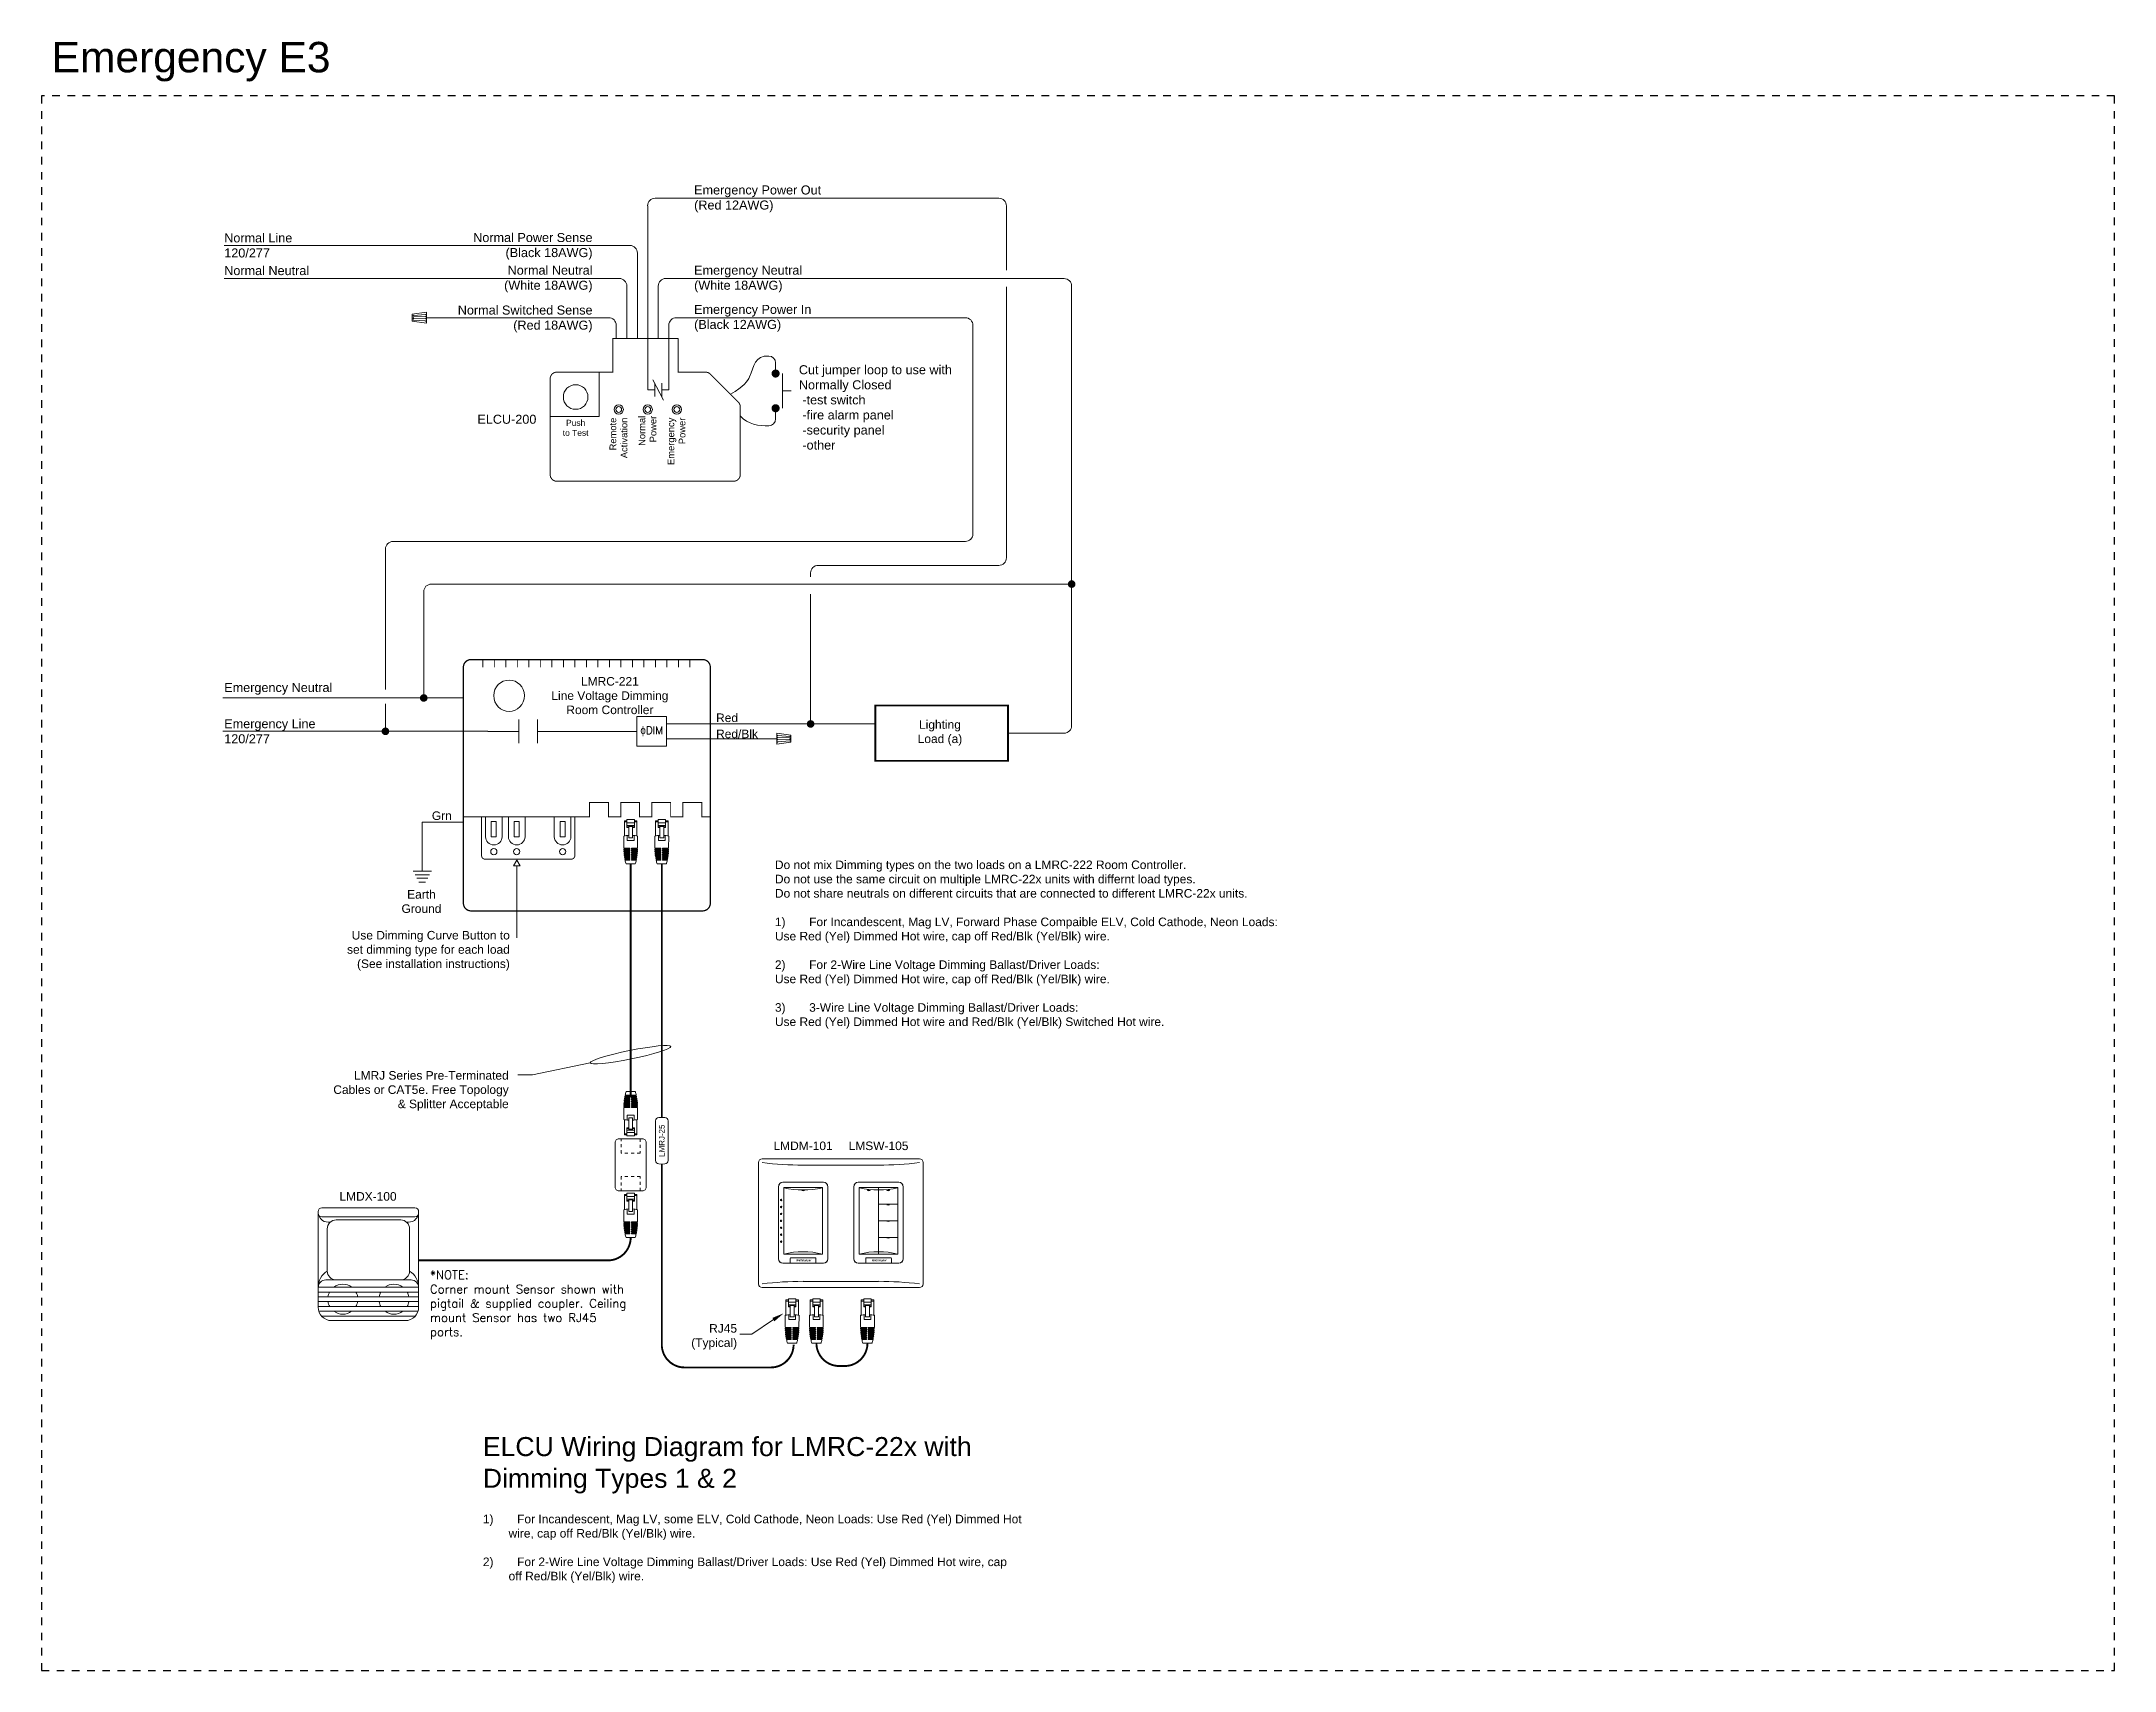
# Model space of a CAD drawing. Header units: inches. Extents: x -60 to 2005, y -577 to 104.
# Drawn here: x 1043.3 to 1111.4, y -105.4 to -51.8 of the extents above; entities that cross this region are included whole.
import ezdxf

# ---------------------------------------------------------------- set-up
doc = ezdxf.new("R2010")
doc.units = ezdxf.units.IN
doc.header["$MEASUREMENT"] = 0
doc.linetypes.add('Demo', pattern=[0.5, 0.25, -0.25])
doc.linetypes.add('HIDDEN', pattern=[0.375, 0.25, -0.125])
doc.layers.get('0').update_dxf_attribs({"lineweight": 5})
doc.layers.add('PS Borders', color=40, linetype='Demo', lineweight=5, plot=False)
for name, color, linetype, lineweight in [('WS', 3, 'Continuous', 5), ('WS_DETAIL', 7, 'Continuous', 5), ('WS_LineVoltage', 1, 'Continuous', 5)]:
    doc.layers.add(name, color=color, linetype=linetype, lineweight=lineweight)
doc.styles.add('ARIAL', font='arial.ttf')
doc.styles.add('ROMANS', font='ROMANS.shx', dxfattribs={"height": 0.0625})

msp = doc.modelspace()

# ---------------------------------------------------------------- texts
at = {"lineweight": -3, "insert": (1043.598, -51.835), "char_height": 1, "attachment_point": 1, "style": 'ARIAL'}
msp.add_mtext_dynamic_manual_height_columns('Emergency E3', width=25.92219, gutter_width=1, heights=[0], dxfattribs=at)
at = {"color": 7, "style": 'ARIAL'}
for s, insert, char_height, width, attachment_point in [('Emergency Power Out\\P(Red 12AWG)', (1064.704, -56.552), 0.29701, 7.99989, 1), ('Normal Power Sense\\P(Black 18AWG)', (1061.367, -58.115), 0.29701, 7.99989, 3), ('Normal Neutral', (1049.268, -59.352), 0.29701, 5.6368, 4), ('Normal Neutral\\P(White 18AWG)', (1061.367, -59.188), 0.29701, 7.99989, 3), ('Emergency Neutral\\P(White 18AWG)', (1064.704, -59.188), 0.29701, 7.99989, 1), ('Normal Switched Sense\\P(Red 18AWG)', (1061.367, -60.499), 0.29701, 7.99989, 3), ('Emergency Power In\\P(Black 12AWG)', (1064.704, -60.476), 0.29701, 7.99989, 1), ('Cut jumper loop to use with\\PNormally Closed\\P -test switch\\P -fire alarm panel\\P -security panel\\P -other', (1068.145, -62.46), 0.29701, 8.83729, 1), ('ELCU-200', (1058.553, -64.087), 0.297, 7.47305, 2), ('Push\\Pto Test', (1060.812, -64.254), 0.198, 7.99989, 2), ('Emergency Neutral', (1049.268, -73.096), 0.29701, 5.6368, 4)]:
    msp.add_mtext(s, dxfattribs=dict(at, insert=insert, char_height=char_height, width=width, attachment_point=attachment_point))
at = {"color": 7, "linetype": 'Continuous', "char_height": 0.29701, "width": 4.07419, "attachment_point": 4, "style": 'ARIAL'}
for s, insert in [('Normal Line\\P120/277', (1049.268, -58.525)), ('Emergency Line 120/277', (1049.268, -74.491))]:
    msp.add_mtext(s, dxfattribs=dict(at, insert=insert))
at = {"char_height": 0.2201, "width": 7.08141, "attachment_point": 3, "rotation": 90, "style": 'ARIAL'}
for s, insert in [('Remote\\PActivation', (1061.924, -64.183)), ('Normal\\PPower', (1062.877, -64.121)), ('Emergency\\PPower', (1063.831, -64.183))]:
    msp.add_mtext(s, dxfattribs=dict(at, insert=insert))
at = {"linetype": 'Continuous', "style": 'ARIAL'}
for s, insert, char_height, width, attachment_point in [('Red', (1065.426, -74.048), 0.2811, 0.72574, 4), ('Red/Blk', (1065.426, -74.578), 0.2811, 1.31957, 4), ('Use Dimming Curve Button to set dimming type for each load (See installation instructions)', (1058.65, -81.051), 0.28114, 5.5991, 3), ('LMRJ Series Pre-Terminated \\PCables or CAT5e. Free Topology \\P& Splitter Acceptable', (1058.613, -85.657), 0.28114, 6.9777, 3), ('{\\Fromans|c0;*NOTE:\\PCorner mount Sensor shown with pigtail & supplied coupler. Ceiling mount Sensor has two RJ45 ports. }', (1056.028, -92.212), 0.281138, 7.21725, 1)]:
    msp.add_mtext(s, dxfattribs=dict(at, insert=insert, char_height=char_height, width=width, attachment_point=attachment_point))
at = {"style": 'ARIAL'}
for s, insert, char_height, width, attachment_point in [('Lighting Load \\FARIAL.TTF;(a)', (1072.78, -74.127), 0.28125, 1.51339, 2), ('Grn', (1056.088, -77.266), 0.281, 4.41089, 4), ('Do not mix Dimming types on the two loads on a LMRC-222 Room Controller.\\PDo not use the same circuit on multiple LMRC-22x units with differnt load types.\\PDo not share neutrals on different circuits that are connected to different LMRC-22x units.\\P\\P\\pi-0.84375,l0.84375;1)^IFor Incandescent, Mag LV, Forward Phase Compaible ELV, Cold Cathode, Neon Loads:^JUse Red (Yel) Dimmed Hot wire, cap off Red/Blk (Yel/Blk) wire.\\P\\P2)^IFor 2-Wire Line Voltage Dimming Ballast/Driver Loads:^JUse Red (Yel) Dimmed Hot wire, cap off Red/Blk (Yel/Blk) wire.\\P\\P3)^I3-Wire Line Voltage Dimming Ballast/Driver Loads:^JUse Red (Yel) Dimmed Hot wire and Red/Blk (Yel/Blk) Switched Hot wire.', (1067.358, -78.737), 0.28125, 16.24665, 1), ('Earth\\PGround', (1055.746, -80.086), 0.281, 7.21437, 5), ('LMDX-100', (1053.992, -89.634), 0.2812, 5.12131, 2), ('{\\H2.2222x;ELCU Wiring Diagram for LMRC-22x with Dimming Types 1 & 2\\P}\\P\\pi-0.84375,l0.84375;1)^IFor Incandescent, Mag LV, some ELV, Cold Cathode, Neon Loads: Use Red (Yel) Dimmed Hot wire, cap off Red/Blk (Yel/Blk) wire.\\P\\P2)^IFor 2-Wire Line Voltage Dimming Ballast/Driver Loads: Use Red (Yel) Dimmed Hot wire, cap off Red/Blk (Yel/Blk) wire.', (1057.764, -97.684), 0.28125, 17.701, 1)]:
    msp.add_mtext(s, dxfattribs=dict(at, insert=insert, char_height=char_height, width=width, attachment_point=attachment_point))

# ---------------------------------------------------------------- blocks, each defined once
blk = doc.blocks.new('A$C28216DC1')
at = {"layer": 'WS_DETAIL'}
blk.add_lwpolyline([(22.84, 8.11), (17.13, 4.27), (13.98, 4.27)], dxfattribs=at)
blk.add_solid([(23.11, 7.67), (22.56, 8.56), (25.52, 9.76)], dxfattribs=at)
at = {"layer": 'WS_DETAIL', "linetype": 'Continuous', "insert": (13.29, 3.59), "char_height": 2.25, "width": 37.309, "attachment_point": 6, "style": 'ARIAL'}
blk.add_mtext('\\pi29.81;RJ45\\P\\pi22.42;(Typical)', dxfattribs=at)
blk = doc.blocks.new('*U130')
for p, q in [((-1.64, 7.37), (-1.63, 11.37)), ((-1.63, 11.37), (-0.99, 11.37)), ((-1.63, 11.09), (-0.99, 11.09)), ((1, 11.65), (-0.99, 11.65)), ((-0.99, 11.65), (-0.99, 9.56)), ((1, 11.65), (1, 9.56)), ((1.65, 11.37), (1, 11.37)), ((1, 11.09), (1.65, 11.09)), ((1.64, 7.37), (1.65, 11.37)), ((-1.8, 7.34), (-1.81, 4.17)), ((-0.99, 10.79), (1, 10.79)), ((-0.99, 10.12), (1, 10.12)), ((-0.5, 9.76), (-0.99, 9.76)), ((-0.99, 9.56), (-0.5, 9.56)), ((-0.9, 7.49), (-0.9, 6.2)), ((0.9, 6.2), (-0.9, 6.2)), ((-0.5, 6.9), (-0.49, 10.12)), ((0.5, 6.89), (-0.5, 6.9)), ((0.51, 9.89), (-0.49, 9.89)), ((0.5, 6.89), (0.51, 10.12)), ((1, 9.56), (0.5, 9.56)), ((1, 9.76), (0.51, 9.76)), ((0.9, 7.49), (0.9, 6.2)), ((1.81, 7.33), (1.8, 4.16)), ((-0.21, 4.16), (-1.81, 4.17)), ((-0.21, 3.92), (-1.81, 3.92)), ((-0.21, 3.67), (-1.8, 3.67)), ((-0.21, 3.42), (-1.79, 3.43)), ((-0.21, 3.18), (-1.78, 3.18)), ((-0.22, 2.93), (-1.76, 2.93)), ((-0.22, 2.69), (-1.74, 2.69)), ((-0.22, 2.44), (-1.71, 2.44)), ((-0.22, 2.19), (-1.68, 2.19)), ((-0.22, 1.95), (-1.65, 1.95)), ((-0.22, 1.7), (-1.61, 1.7)), ((-0.22, 1.45), (-1.57, 1.45)), ((-0.22, 1.21), (-1.52, 1.21)), ((-0.22, 0.96), (-1.47, 0.96)), ((-1.21, 0), (1.21, 0)), ((-0.81, 3.67), (-0.82, 3.43)), ((-0.82, 3.18), (-0.82, 2.93)), ((-0.82, 2.69), (-0.82, 2.44)), ((-0.82, 2.19), (-0.82, 1.95)), ((-0.82, 1.7), (-0.82, 1.45)), ((-0.82, 1.21), (-0.82, 0.96)), ((-0.81, 4.16), (-0.81, 3.92)), ((-0.22, 2.93), (-0.21, 3.18)), ((-0.22, 2.44), (-0.22, 2.69)), ((-0.22, 1.95), (-0.22, 2.19)), ((-0.22, 1.45), (-0.22, 1.7)), ((-0.22, 0.96), (-0.22, 1.21)), ((-0.21, 3.92), (-0.21, 4.16)), ((-0.21, 3.42), (-0.21, 3.67)), ((0.2, 1.95), (0.2, 2.19)), ((1.67, 2.19), (0.2, 2.19)), ((1.64, 1.94), (0.2, 1.95)), ((0.2, 1.45), (0.2, 1.7)), ((1.6, 1.7), (0.2, 1.7)), ((1.55, 1.45), (0.2, 1.45)), ((0.2, 0.96), (0.2, 1.21)), ((1.51, 1.2), (0.2, 1.21)), ((1.45, 0.96), (0.2, 0.96)), ((0.21, 3.92), (0.21, 4.16)), ((1.8, 4.16), (0.21, 4.16)), ((1.8, 3.91), (0.21, 3.92)), ((0.21, 3.42), (0.21, 3.67)), ((1.79, 3.67), (0.21, 3.67)), ((1.78, 3.42), (0.21, 3.42)), ((0.21, 2.93), (0.21, 3.18)), ((1.77, 3.18), (0.21, 3.18)), ((1.75, 2.93), (0.21, 2.93)), ((0.21, 2.44), (0.21, 2.68)), ((1.73, 2.68), (0.21, 2.68)), ((1.7, 2.44), (0.21, 2.44)), ((0.8, 1.7), (0.8, 1.45)), ((0.8, 1.21), (0.8, 0.96)), ((0.81, 4.16), (0.81, 3.92)), ((0.81, 3.67), (0.81, 3.42)), ((0.81, 3.18), (0.81, 2.93)), ((0.81, 2.68), (0.81, 2.44)), ((0.81, 2.19), (0.81, 1.94))]:
    blk.add_line(p, q)
for centre, radius, start, end in [((-0.01, -0.65), 8.19, 93.4212, 102.6603), ((-0.01, -0.65), 8.19, 77.1781, 86.4172), ((13.26, 4.15), 15.07, 180.8562, 181.7934), ((13.26, 4.15), 15.07, 182.7312, 183.6696), ((13.26, 4.15), 15.07, 184.6091, 185.5499), ((13.26, 4.15), 15.07, 186.4922, 187.4363), ((13.26, 4.15), 15.07, 188.3824, 189.3309), ((13.26, 4.15), 15.07, 190.282, 191.2359), ((13.26, 4.15), 15.07, 192.1931, 195.9571), ((-13.27, 4.18), 15.07, 343.8813, 347.6453), ((-13.27, 4.18), 15.07, 348.6025, 349.5565), ((-13.27, 4.18), 15.07, 350.5075, 351.456), ((-13.27, 4.18), 15.07, 352.4021, 353.3462), ((-13.27, 4.18), 15.07, 354.2885, 355.2293), ((-13.27, 4.18), 15.07, 356.1688, 357.1073), ((-13.27, 4.18), 15.07, 358.045, 358.9822)]:
    blk.add_arc(centre, radius, start, end)
blk = doc.blocks.new('*U131')
for p, q in [((1.21, 0), (-1.21, 0)), ((-1.81, -7.33), (-1.8, -4.16)), ((-1.8, -3.91), (-0.21, -3.92)), ((-1.8, -4.16), (-0.21, -4.16)), ((-1.79, -3.67), (-0.21, -3.67)), ((-1.78, -3.42), (-0.21, -3.42)), ((-1.77, -3.18), (-0.21, -3.18)), ((-1.75, -2.93), (-0.21, -2.93)), ((-1.73, -2.68), (-0.21, -2.68)), ((-1.7, -2.44), (-0.21, -2.44)), ((-1.67, -2.19), (-0.2, -2.19)), ((-1.64, -1.94), (-0.2, -1.95)), ((-1.6, -1.7), (-0.2, -1.7)), ((-1.55, -1.45), (-0.2, -1.45)), ((-1.51, -1.2), (-0.2, -1.21)), ((-1.45, -0.96), (-0.2, -0.96)), ((-0.81, -2.19), (-0.81, -1.94)), ((-0.81, -2.68), (-0.81, -2.44)), ((-0.81, -3.18), (-0.81, -2.93)), ((-0.81, -3.67), (-0.81, -3.42)), ((-0.81, -4.16), (-0.81, -3.92)), ((-0.8, -1.21), (-0.8, -0.96)), ((-0.8, -1.7), (-0.8, -1.45)), ((-0.21, -2.44), (-0.21, -2.68)), ((-0.21, -2.93), (-0.21, -3.18)), ((-0.21, -3.42), (-0.21, -3.67)), ((-0.21, -3.92), (-0.21, -4.16)), ((-0.2, -0.96), (-0.2, -1.21)), ((-0.2, -1.45), (-0.2, -1.7)), ((-0.2, -1.95), (-0.2, -2.19)), ((0.22, -2.93), (0.21, -3.18)), ((0.21, -3.18), (1.78, -3.18)), ((0.21, -3.42), (1.79, -3.43)), ((0.21, -3.42), (0.21, -3.67)), ((0.21, -3.67), (1.8, -3.67)), ((0.21, -3.92), (1.81, -3.92)), ((0.21, -3.92), (0.21, -4.16)), ((0.21, -4.16), (1.81, -4.17)), ((0.22, -0.96), (1.47, -0.96)), ((0.22, -0.96), (0.22, -1.21)), ((0.22, -1.21), (1.52, -1.21)), ((0.22, -1.45), (1.57, -1.45)), ((0.22, -1.45), (0.22, -1.7)), ((0.22, -1.7), (1.61, -1.7)), ((0.22, -1.95), (1.65, -1.95)), ((0.22, -1.95), (0.22, -2.19)), ((0.22, -2.19), (1.68, -2.19)), ((0.22, -2.44), (1.71, -2.44)), ((0.22, -2.44), (0.22, -2.69)), ((0.22, -2.69), (1.74, -2.69)), ((0.22, -2.93), (1.76, -2.93)), ((0.81, -3.67), (0.82, -3.43)), ((0.81, -4.16), (0.81, -3.92)), ((0.82, -1.21), (0.82, -0.96)), ((0.82, -1.7), (0.82, -1.45)), ((0.82, -2.19), (0.82, -1.95)), ((0.82, -2.69), (0.82, -2.44)), ((0.82, -3.18), (0.82, -2.93)), ((1.8, -7.34), (1.81, -4.17)), ((-1.64, -7.37), (-1.65, -11.37)), ((-1, -11.65), (-1, -9.56)), ((-1, -9.56), (-0.5, -9.56)), ((-1, -9.76), (-0.51, -9.76)), ((0.99, -10.12), (-1, -10.12)), ((0.99, -10.79), (-1, -10.79)), ((-0.9, -7.49), (-0.9, -6.2)), ((-0.9, -6.2), (0.9, -6.2)), ((-0.5, -6.89), (-0.51, -10.12)), ((-0.51, -9.89), (0.49, -9.89)), ((-0.5, -6.89), (0.5, -6.9)), ((0.5, -6.9), (0.49, -10.12)), ((0.99, -9.56), (0.5, -9.56)), ((0.5, -9.76), (0.99, -9.76)), ((0.9, -7.49), (0.9, -6.2)), ((0.99, -11.65), (0.99, -9.56)), ((1.64, -7.37), (1.63, -11.37)), ((-1, -11.09), (-1.65, -11.09)), ((-1.65, -11.37), (-1, -11.37)), ((-1, -11.65), (0.99, -11.65)), ((1.63, -11.09), (0.99, -11.09)), ((1.63, -11.37), (0.99, -11.37))]:
    blk.add_line(p, q)
for centre, radius, start, end in [((13.27, -4.18), 15.07, 163.8813, 167.6453), ((13.27, -4.18), 15.07, 178.045, 178.9822), ((13.27, -4.18), 15.07, 176.1688, 177.1073), ((13.27, -4.18), 15.07, 174.2885, 175.2293), ((13.27, -4.18), 15.07, 172.4021, 173.3462), ((13.27, -4.18), 15.07, 170.5075, 171.456), ((13.27, -4.18), 15.07, 168.6025, 169.5565), ((-13.26, -4.15), 15.07, 12.1931, 15.9571), ((-13.26, -4.15), 15.07, 10.282, 11.2359), ((-13.26, -4.15), 15.07, 8.3824, 9.3309), ((-13.26, -4.15), 15.07, 6.4922, 7.4363), ((-13.26, -4.15), 15.07, 4.6091, 5.5499), ((-13.26, -4.15), 15.07, 2.7312, 3.6696), ((-13.26, -4.15), 15.07, 0.8562, 1.7934), ((0.01, 0.65), 8.19, 257.1781, 266.4172), ((0.01, 0.65), 8.19, 273.4212, 282.6603)]:
    blk.add_arc(centre, radius, start, end)
blk = doc.blocks.new('*U135')
at = {"linetype": 'HIDDEN'}
for p, q in [((-2.48, 3.03), (-2.48, 6.83)), ((2.48, 6.83), (2.48, 3.03)), ((2.48, 3.03), (-2.48, 3.03)), ((2.48, -3.03), (-2.48, -3.03)), ((-2.48, -3.03), (-2.48, -6.83)), ((2.48, -6.83), (2.48, -3.03))]:
    blk.add_line(p, q, dxfattribs=at)
for p, q in [((2.48, 6.83), (-2.48, 6.83)), ((2.48, -6.83), (-2.48, -6.83))]:
    blk.add_line(p, q)
for points in [[(-2.48, -6.83), (-3.08, -6.83, -0.414214), (-4.08, -5.83), (-4.08, 5.83, -0.414214), (-3.08, 6.83), (-2.48, 6.83)], [(2.48, 6.83), (3.08, 6.83, -0.414214), (4.08, 5.83), (4.08, -5.83, -0.414214), (3.08, -6.83), (2.48, -6.83)]]:
    blk.add_lwpolyline(points, format="xyb")
blk = doc.blocks.new('*U138')
at = {"const_width": 0.5}
for points in [[(0, 132.37), (0, 6)], [(34.64, 6), (34.64, 6)], [(6, 0), (28.64, 0)]]:
    blk.add_lwpolyline(points, dxfattribs=at)
for points in [[(0, 6, 0.414214), (6, 0)], [(28.64, 0, 0.414214), (34.64, 6)]]:
    blk.add_lwpolyline(points, format="xyb", dxfattribs=at)
blk = doc.blocks.new('*U134')
blk.add_lwpolyline([(-1.66, -5.21), (-1.66, 5.21, -0.414214), (-0.78, 6.09), (0.78, 6.09, -0.414214), (1.66, 5.21), (1.66, -5.21, -0.414214), (0.78, -6.09), (-0.78, -6.09, -0.414214)], format="xyb", close=True)
at = {"insert": (0, 0), "char_height": 1.5, "attachment_point": 5, "rotation": 90, "style": 'ARIAL', "bg_fill": 3, "box_fill_scale": 1, "bg_fill_color": 256, "bg_fill_transparency": 0}
blk.add_mtext_dynamic_manual_height_columns('LMRJ-25', width=12.0337, gutter_width=70, heights=[0], dxfattribs=at)
blk = doc.blocks.new('*U264')
for p, q in [((-17.89, 50.31), (-17.89, 44.1)), ((-17.89, 50.31), (-17.89, 44.1)), ((-12.94, 50.31), (-12.94, 44.1)), ((-12.94, 50.31), (-12.94, 44.1)), ((-26, 47.2), (-17.89, 47.2)), ((-12.94, 47.2), (13.17, 47.2)), ((-26.64, 24.72), (-26.64, 19.51)), ((-22.27, 19.51), (-22.27, 24.72)), ((-20.61, 24.72), (-20.61, 19.51)), ((-16.25, 19.51), (-16.25, 24.72)), ((-8.56, 24.72), (-8.56, 19.51)), ((-4.19, 19.51), (-4.19, 24.72))]:
    blk.add_line(p, q)
for points, const_width in [([(-0.09, 66.07), (30.45, 66.07, -0.414214), (32.44, 64.07), (32.44, 2, -0.414214), (30.45, 0), (-30.45, 0, -0.414214), (-32.44, 2), (-32.44, 64.07, -0.414214), (-30.45, 66.07), (-0.09, 66.07)], 0.343), ([(-27.68, 24.72), (-27.68, 14.58, 0.414214), (-26.68, 13.58), (-4.15, 13.58, 0.414214), (-3.15, 14.58), (-3.15, 24.72)], 0.25)]:
    blk.add_lwpolyline(points, format="xyb", dxfattribs=dict(const_width=const_width))
at = {"const_width": 0.25}
for points in [[(-27.34, 64.06), (-27.34, 66.07)], [(-24.32, 64.06), (-24.32, 66.07)], [(-21.29, 64.06), (-21.29, 66.07)], [(-18.27, 64.06), (-18.27, 66.07)], [(-15.24, 64.06), (-15.24, 66.07)], [(-12.22, 64.06), (-12.22, 66.07)], [(-9.19, 64.06), (-9.19, 66.07)], [(-6.17, 64.06), (-6.17, 66.07)], [(-3.15, 64.06), (-3.15, 66.07)], [(-0.12, 64.06), (-0.12, 66.07)], [(2.9, 64.06), (2.9, 66.07)], [(5.93, 64.06), (5.93, 66.07)], [(8.95, 64.06), (8.95, 66.07)], [(11.98, 64.06), (11.98, 66.07)], [(15, 64.06), (15, 66.07)], [(18.03, 64.06), (18.03, 66.07)], [(21.05, 64.06), (21.05, 66.07)], [(24.07, 64.06), (24.07, 66.07)], [(27.1, 64.06), (27.1, 66.07)], [(32.44, 24.72), (30.2, 24.72), (30.2, 28.51), (25.24, 28.51), (25.24, 24.72), (22.03, 24.72), (22.03, 28.51), (17.07, 28.51), (17.07, 24.72), (13.86, 24.72), (13.86, 28.51), (8.9, 28.51), (8.9, 24.72), (5.69, 24.72), (5.69, 28.51), (0.73, 28.51), (0.73, 24.72), (-32.44, 24.72)]]:
    blk.add_lwpolyline(points, dxfattribs=at)
blk.add_lwpolyline([(-20.43, 52.43), (-21.24, 52.51), (-21.99, 52.75), (-22.67, 53.13), (-23.27, 53.64), (-23.77, 54.26), (-24.14, 54.98), (-24.38, 55.78), (-24.46, 56.64), (-24.46, 56.64), (-24.38, 57.45), (-24.14, 58.2), (-23.77, 58.89), (-23.27, 59.49), (-22.67, 59.98), (-21.99, 60.36), (-21.24, 60.59), (-20.43, 60.68), (-20.43, 60.68), (-19.63, 60.59), (-18.87, 60.36), (-18.19, 59.98), (-17.59, 59.49), (-17.09, 58.89), (-16.72, 58.2), (-16.48, 57.45), (-16.4, 56.64), (-16.4, 56.64), (-16.48, 55.78), (-16.72, 54.98), (-17.09, 54.26), (-17.59, 53.64), (-18.19, 53.13), (-18.87, 52.75), (-19.63, 52.51), (-20.43, 52.43), (-20.43, 52.43), (-20.43, 52.43)])
for points in [[(13.17, 51.08), (20.92, 51.08), (20.92, 43.33), (13.17, 43.33)], [(-25.12, 19.51), (-23.79, 19.51), (-23.79, 23.54), (-25.12, 23.54)], [(-19.09, 19.51), (-17.77, 19.51), (-17.77, 23.54), (-19.09, 23.54)], [(-7.04, 19.51), (-5.71, 19.51), (-5.71, 23.54), (-7.04, 23.54)]]:
    blk.add_lwpolyline(points, close=True)
for centre in [(-24.45, 15.57), (-18.43, 15.57), (-6.37, 15.57)]:
    blk.add_circle(centre, 0.819)
for centre in [(-24.45, 19.51), (-18.43, 19.51), (-6.37, 19.51)]:
    blk.add_arc(centre, 2.18, 180, 0)
at = {"insert": (6.05, 61.48), "char_height": 2.25, "width": 40.9705, "attachment_point": 2, "style": 'ROMANS'}
blk.add_mtext('{\\fArial|b0|i0|c0|p34;LMRC-221\\PLine Voltage Dimming\\PRoom Controller}', dxfattribs=at)
at = {"linetype": 'Continuous', "insert": (17.05, 47.2), "char_height": 2, "width": 5.8059, "attachment_point": 5, "style": 'ROMANS'}
blk.add_mtext('ɸDIM', dxfattribs=at)
blk = doc.blocks.new('WallPlate2Gang')
for p, q in [((-20.79, 0.96), (-20.79, 32.88)), ((-19.83, 33.84), (19.83, 33.84)), ((0, 33.84), (1.69, 33.84)), ((19.83, 33.84), (21.52, 33.84)), ((22.48, 32.88), (22.48, 0.96)), ((-14.38, 27.7), (-3.75, 27.7)), ((10.76, 32.2), (-9.07, 32.2)), ((5.44, 27.7), (16.08, 27.7)), ((-15.56, 26.52), (-15.56, 7.57)), ((-2.57, 26.52), (-2.57, 7.57)), ((4.26, 26.52), (4.26, 7.57)), ((17.26, 26.52), (17.26, 7.57)), ((-3.75, 6.39), (-14.38, 6.39)), ((16.08, 6.39), (5.44, 6.39)), ((-19.83, 0), (19.83, 0)), ((10.76, 1.64), (-9.07, 1.64)), ((0, 0), (1.69, 0)), ((19.83, 0), (21.52, 0))]:
    blk.add_line(p, q)
for centre, radius, start, end in [((-19.83, 32.88), 0.96, 90, 180), ((-9.07, 117.54), 85.35, 262.7571, 270), ((10.76, 117.54), 85.35, 270, 277.2429), ((21.52, 32.88), 0.96, 0, 90), ((-14.38, 26.52), 1.18, 90, 180), ((-3.75, 26.52), 1.18, 0, 90), ((5.44, 26.52), 1.18, 90, 180), ((16.08, 26.52), 1.18, 0, 90), ((-14.38, 7.57), 1.18, 180, 270), ((-3.75, 7.57), 1.18, 270, 0), ((5.44, 7.57), 1.18, 180, 270), ((16.08, 7.57), 1.18, 270, 0), ((-19.83, 0.96), 0.96, 180, 270), ((-9.07, -83.7), 85.35, 90, 97.2429), ((10.76, -83.7), 85.35, 82.7571, 90), ((21.52, 0.96), 0.96, 270, 0)]:
    blk.add_arc(centre, radius, start, end)
blk = doc.blocks.new('*U189')
blk.add_blockref('WallPlate2Gang', (9.07, 0))
blk = doc.blocks.new('*U207')
for p, q in [((-6.5, 20.13), (-6.5, 1.18)), ((-5.32, 21.31), (5.32, 21.31)), ((-5.07, 2.44), (-5.07, 19.89)), ((-5.07, 19.89), (5.07, 19.89)), ((-5.07, 19.89), (5.07, 19.89)), ((-0.33, 19.29), (-0.33, 19.19)), ((0.33, 19.29), (0.33, 19.19)), ((5.07, 19.89), (5.07, 2.44)), ((6.5, 20.13), (6.5, 1.18)), ((5.32, 0), (-5.32, 0)), ((5.07, 2.44), (-5.07, 2.44)), ((5.07, 2.44), (-5.07, 2.44)), ((-3.38, 1.24), (-3.38, 0)), ((3.14, 1.48), (-3.14, 1.48)), ((3.38, 1.24), (3.38, 0))]:
    blk.add_line(p, q)
for centre in [(-5.78, 16.63), (-5.78, 14.81), (-5.78, 12.99), (-5.78, 11.16), (-5.78, 9.34), (-5.78, 7.52), (-5.78, 5.7)]:
    blk.add_circle(centre, 0.199)
for centre, radius, start, end in [((-5.32, 20.13), 1.18, 90, 180), ((0, 41.25), 21.96, 256.6482, 283.3518), ((0, 19.73), 0.639, 238.6629, 301.3371), ((5.32, 20.13), 1.18, 0, 90), ((-5.32, 1.18), 1.18, 180, 270), ((0, -18.92), 21.96, 76.6482, 103.3518), ((-3.14, 1.24), 0.239, 90, 180), ((3.14, 1.24), 0.239, 0, 90), ((5.32, 1.18), 1.18, 270, 0)]:
    blk.add_arc(centre, radius, start, end)
at = {"style": 'ARIAL'}
for s, insert, char_height, width, attachment_point in [('LMDM-101', (0, 32.02), 2.25, 40.9705, 2), ('{\\fArial|b1|i1|c0|p34;Wattstopper}', (-1.79, 1.04), 0.4798, 3.7953, 1)]:
    blk.add_mtext(s, dxfattribs=dict(at, insert=insert, char_height=char_height, width=width, attachment_point=attachment_point))
blk = doc.blocks.new('*U250')
for p, q in [((-6.5, 20.13), (-6.5, 1.18)), ((-5.32, 21.31), (5.32, 21.31)), ((-5.07, 2.44), (-5.07, 19.89)), ((-5.07, 19.89), (5.07, 19.89)), ((-2.87, 19.29), (-2.87, 19.19)), ((-2.2, 19.29), (-2.87, 19.29)), ((-2.2, 19.29), (-2.2, 19.19)), ((0, 19.29), (0, 19.89)), ((0, 19.29), (0, 3.04)), ((2.2, 19.29), (2.2, 19.19)), ((2.2, 19.29), (2.87, 19.29)), ((2.87, 19.29), (2.87, 19.19)), ((5.07, 19.89), (5.07, 2.44)), ((6.5, 20.13), (6.5, 1.18)), ((0, 15.52), (5.07, 15.52)), ((0, 11.16), (5.07, 11.16)), ((2.2, 15.52), (2.2, 15.42)), ((2.2, 11.16), (2.2, 11.06)), ((2.87, 15.52), (2.87, 15.42)), ((2.87, 11.16), (2.87, 11.06)), ((0, 6.8), (5.07, 6.8)), ((2.2, 6.8), (2.2, 6.7)), ((2.87, 6.8), (2.87, 6.7)), ((5.32, 0), (-5.32, 0)), ((5.07, 2.44), (-5.07, 2.44)), ((-3.38, 1.24), (-3.38, 0)), ((3.14, 1.48), (-3.14, 1.48)), ((0, 3.04), (0, 2.44)), ((3.38, 1.24), (3.38, 0))]:
    blk.add_line(p, q)
for centre, radius, start, end in [((-5.32, 20.13), 1.18, 90, 180), ((0, 41.25), 21.96, 256.6482, 283.3518), ((-2.54, 19.73), 0.639, 238.6629, 301.3371), ((2.54, 19.73), 0.639, 238.6629, 301.3371), ((5.32, 20.13), 1.18, 0, 90), ((2.54, 15.96), 0.639, 238.6629, 301.3371), ((2.54, 11.6), 0.639, 238.6629, 301.3371), ((2.54, 7.24), 0.639, 238.6629, 301.3371), ((-5.32, 1.18), 1.18, 180, 270), ((0, -18.92), 21.96, 76.6482, 103.3518), ((-3.14, 1.24), 0.239, 90, 180), ((3.14, 1.24), 0.239, 0, 90), ((5.32, 1.18), 1.18, 270, 0)]:
    blk.add_arc(centre, radius, start, end)
at = {"style": 'ARIAL'}
for s, insert, char_height, width, attachment_point in [('LMSW-105', (0, 32.02), 2.25, 40.9705, 2), ('{\\fArial|b1|i1|c0|p34;Wattstopper}', (-1.79, 1.04), 0.4798, 3.7953, 1)]:
    blk.add_mtext(s, dxfattribs=dict(at, insert=insert, char_height=char_height, width=width, attachment_point=attachment_point))

# ---------------------------------------------------------------- linework, layer by layer
for p, q in [((1055.914, -60.719), (1055.444, -60.78)), ((1055.444, -61.017), (1055.444, -60.78)), ((1055.914, -61.078), (1055.444, -61.017)), ((1055.877, -60.795), (1055.482, -60.824)), ((1055.877, -60.864), (1055.482, -60.874)), ((1055.877, -60.933), (1055.482, -60.924)), ((1055.877, -61.003), (1055.482, -60.974)), ((1055.914, -61.078), (1055.914, -60.719)), ((1063.408, -63.271), (1063.178, -63.271)), ((1063.348, -62.936), (1063.7, -63.606)), ((1063.408, -63.492), (1063.408, -63.05)), ((1063.64, -63.05), (1063.64, -63.492)), ((1063.874, -63.271), (1063.64, -63.271)), ((1070.653, -73.643), (1070.653, -75.461)), ((1063.795, -74.249), (1067.241, -74.249)), ((1067.416, -74.913), (1067.416, -74.554)), ((1067.416, -74.554), (1067.886, -74.615)), ((1067.416, -74.913), (1067.886, -74.852)), ((1067.453, -74.629), (1067.849, -74.658)), ((1067.453, -74.699), (1067.849, -74.708)), ((1067.453, -74.768), (1067.849, -74.758)), ((1067.453, -74.837), (1067.849, -74.808)), ((1067.886, -74.852), (1067.886, -74.615)), ((1075.014, -74.552), (1076.856, -74.552)), ((1058.882, -78.725), (1058.775, -78.91)), ((1058.775, -78.91), (1058.989, -78.91)), ((1058.989, -78.91), (1058.775, -78.91)), ((1058.882, -78.725), (1058.989, -78.91)), ((1058.882, -78.91), (1058.882, -81.283)), ((1055.471, -79.086), (1056.074, -79.086)), ((1055.536, -79.212), (1056.009, -79.212)), ((1055.592, -79.322), (1055.952, -79.322)), ((1055.66, -79.448), (1055.884, -79.448)), ((1059.399, -85.775), (1058.913, -85.775)), ((1052.354, -90.273), (1052.354, -90.325)), ((1052.355, -90.339), (1052.355, -93.418)), ((1052.475, -90.153), (1055.533, -90.153)), ((1055.533, -90.446), (1052.475, -90.446)), ((1055.064, -90.547), (1052.944, -90.547)), ((1055.652, -90.339), (1055.652, -93.418)), ((1055.653, -90.273), (1055.653, -90.325)), ((1052.651, -90.84), (1052.651, -92.227)), ((1055.357, -90.84), (1055.357, -92.227)), ((1055.408, -92.52), (1052.6, -92.52)), ((1055.652, -92.759), (1052.355, -92.759)), ((1055.652, -92.918), (1052.355, -92.918)), ((1055.652, -93.076), (1052.355, -93.076)), ((1055.652, -93.234), (1052.355, -93.234)), ((1055.652, -93.393), (1052.355, -93.393)), ((1055.632, -93.551), (1052.376, -93.551)), ((1055.541, -93.71), (1052.467, -93.71)), ((1055.214, -93.856), (1052.794, -93.856))]:
    msp.add_line(p, q)
at = {"color": 7}
for p, q in [((1067.381, -62.381), (1067.381, -62.733)), ((1061.583, -64.149), (1061.583, -62.688)), ((1067.612, -62.733), (1067.612, -63.874)), ((1067.889, -63.304), (1067.612, -63.304)), ((1067.381, -63.874), (1067.381, -64.226)), ((1059.975, -64.149), (1061.583, -64.149))]:
    msp.add_line(p, q, dxfattribs=at)
at = {"linetype": 'Continuous'}
msp.add_line((1059.399, -85.775), (1061.286, -85.39), dxfattribs=at)
at = {"const_width": 0.033}
for points in [[(1064.184, -61.578), (1064.184, -62.688), (1065.081, -62.688, -0.199289), (1065.236, -62.753), (1066.156, -63.675, -0.198535), (1066.221, -63.831), (1066.221, -66.053, -0.414214), (1066.001, -66.273), (1060.195, -66.273, -0.414214), (1059.975, -66.053), (1059.975, -65.881)], [(1059.975, -65.881), (1059.975, -62.908, -0.414214), (1060.195, -62.688), (1062.038, -62.688), (1062.038, -61.578), (1063.009, -61.578), (1064.184, -61.578)]]:
    msp.add_lwpolyline(points, format="xyb", dxfattribs=at)
at = {"color": 7, "linetype": 'Continuous', "const_width": 0.133}
for points in [[(1067.314, -62.733, -1), (1067.448, -62.733, -1)], [(1067.314, -63.874, 1), (1067.448, -63.874, 1)]]:
    msp.add_lwpolyline(points, format="xyb", close=True, dxfattribs=at)
at = {"linetype": 'Continuous', "const_width": 0.0625}
msp.add_lwpolyline([(1070.653, -75.461), (1075.014, -75.461), (1075.014, -73.643), (1070.653, -73.643)], close=True, dxfattribs=at)
msp.add_lwpolyline([(1057.124, -77.482), (1055.772, -77.482), (1055.772, -79.086)])
at = {"color": 7}
msp.add_circle((1060.812, -63.505), 0.404, dxfattribs=at)
for centre, radius in [((1062.228, -63.916), 0.151), ((1062.228, -63.916), 0.0952), ((1063.181, -63.916), 0.151), ((1063.181, -63.916), 0.0952), ((1064.135, -63.916), 0.151), ((1064.135, -63.916), 0.0952)]:
    msp.add_circle(centre, radius)
for centre, radius, start, end in [((1063.426, -57.223), 0.249, 90, 180), ((1076.856, -74.302), 0.25, 270, 0), ((1052.475, -90.273), 0.121, 90, 180), ((1052.475, -90.325), 0.121, 180, 270), ((1052.691, -90.284), 0.34, 189.33833, 280.31178), ((1052.944, -90.84), 0.293, 90, 180), ((1055.064, -90.84), 0.293, 0, 90), ((1055.317, -90.284), 0.34, 259.68822, 350.66167), ((1055.533, -90.273), 0.121, 0, 90), ((1055.533, -90.325), 0.121, 270, 0), ((1052.987, -92.762), 0.632, 122.17907, 180.24228), ((1052.6, -92.765), 0.244, 90, 180), ((1052.944, -92.227), 0.293, 180, 270), ((1055.064, -92.227), 0.293, 270, 0), ((1055.021, -92.762), 0.632, 359.75772, 57.82093), ((1055.408, -92.765), 0.244, 0, 90), ((1053.163, -93.154), 0.493, 151.37465, 170.93843), ((1053.163, -93.154), 0.493, 189.44431, 209.05661), ((1053.163, -93.154), 0.493, 53.19365, 126.80635), ((1053.163, -93.154), 0.493, 330.94339, 350.55569), ((1053.163, -93.154), 0.493, 9.06157, 28.62535), ((1054.844, -93.154), 0.493, 151.37465, 170.93843), ((1054.844, -93.154), 0.493, 189.44431, 209.05661), ((1054.844, -93.154), 0.493, 53.19365, 126.80635), ((1054.844, -93.154), 0.493, 330.94339, 350.55569), ((1054.844, -93.154), 0.493, 9.06157, 28.62535), ((1052.794, -93.418), 0.439, 180, 270), ((1053.163, -93.154), 0.493, 233.8289, 306.1711), ((1054.844, -93.154), 0.493, 233.8289, 306.1711), ((1055.214, -93.418), 0.439, 270, 0)]:
    msp.add_arc(centre, radius, start, end)
for centre, start, end in [((1067.159, -62.381), 0, 90), ((1067.159, -64.226), 270, 0)]:
    msp.add_arc(centre, 0.222, start, end, dxfattribs=at)
at = {"extrusion": (0, 0, -1)}
msp.add_ellipse((1062.611, -85.12), major_axis=(1.325, 0.27), ratio=0.103781, dxfattribs=at)
at = {"color": 7}
msp.add_open_spline([(1065.895, -63.413), (1066.353, -63.148), (1066.658, -62.699), (1066.7, -62.124), (1067.159, -62.159)], degree=3, knots=[0, 0, 0, 0, 0.853506, 2.600202, 2.600202, 2.600202, 2.600202], dxfattribs=at)
msp.add_open_spline([(1066.221, -64.128), (1066.472, -64.395), (1066.827, -64.468), (1067.159, -64.448)], degree=3, dxfattribs=at)
for p in [(1055.482, -60.824), (1055.482, -60.874), (1055.482, -60.924), (1055.482, -60.974), (1055.877, -60.795), (1055.877, -60.864), (1055.877, -60.933), (1055.877, -61.003), (1067.453, -74.629), (1067.453, -74.699), (1067.453, -74.768), (1067.453, -74.837), (1067.849, -74.658), (1067.849, -74.708), (1067.849, -74.758), (1067.849, -74.808), (1070.653, -74.249), (1070.653, -74.855)]:
    msp.add_point(p)
at = {"layer": 'WS', "const_width": 0.0625}
msp.add_lwpolyline([(1062.621, -78.85), (1062.62, -86.517)], dxfattribs=at)
for points in [[(1062.62, -91.129), (1062.62, -91.129, -0.414214), (1061.87, -91.879), (1055.652, -91.879)], [(1068.722, -94.599, 0.414214), (1069.471, -95.349), (1069.65, -95.349, 0.414214), (1070.399, -94.599)]]:
    msp.add_lwpolyline(points, format="xyb", dxfattribs=at)
at = {"layer": 'WS_LineVoltage'}
for p, q in [((1074.712, -56.975), (1063.426, -56.975)), ((1063.178, -63.271), (1063.178, -57.223)), ((1074.962, -59.337), (1074.962, -57.225)), ((1049.268, -58.525), (1062.593, -58.525)), ((1062.841, -61.578), (1062.841, -58.773)), ((1049.268, -59.611), (1062.245, -59.611)), ((1062.493, -61.578), (1062.493, -59.859)), ((1063.526, -61.578), (1063.526, -59.859)), ((1076.856, -59.611), (1063.774, -59.611)), ((1074.962, -68.788), (1074.962, -59.889)), ((1077.106, -74.302), (1077.106, -59.861)), ((1055.914, -60.899), (1061.897, -60.899)), ((1062.145, -61.578), (1062.145, -61.147)), ((1063.874, -63.271), (1063.874, -61.147)), ((1073.614, -60.899), (1064.122, -60.899)), ((1073.864, -68.002), (1073.864, -61.149)), ((1054.563, -73.119), (1054.563, -68.502)), ((1073.614, -68.252), (1054.813, -68.252)), ((1068.53, -69.409), (1068.53, -69.288)), ((1068.78, -69.038), (1074.712, -69.038)), ((1055.822, -73.395), (1055.822, -69.903)), ((1056.072, -69.653), (1077.106, -69.653)), ((1068.53, -74.249), (1068.53, -69.979)), ((1054.563, -74.491), (1054.563, -73.593)), ((1063.795, -74.249), (1070.653, -74.249)), ((1063.795, -74.733), (1067.416, -74.733))]:
    msp.add_line(p, q, dxfattribs=at)
at = {"layer": 'WS_LineVoltage', "const_width": 0.125}
for points in [[(1077.044, -69.653, 1), (1077.169, -69.653, 1)], [(1055.76, -73.395, 1), (1055.885, -73.395, 1)], [(1068.468, -74.249, 1), (1068.593, -74.249, 1)], [(1054.501, -74.491, 1), (1054.626, -74.491, 1)]]:
    msp.add_lwpolyline(points, format="xyb", close=True, dxfattribs=at)
at = {"layer": 'WS_LineVoltage'}
for points in [[(1057.124, -73.395), (1049.226, -73.395)], [(1057.93, -74.491), (1049.226, -74.491)]]:
    msp.add_lwpolyline(points, dxfattribs=at)
for centre, radius, start, end in [((1074.712, -57.225), 0.25, 0, 90), ((1062.593, -58.773), 0.249, 0, 90), ((1062.245, -59.859), 0.249, 0, 90), ((1063.774, -59.859), 0.249, 90, 180), ((1076.856, -59.861), 0.25, 0, 90), ((1061.897, -61.147), 0.249, 0, 90), ((1064.122, -61.147), 0.249, 90, 180), ((1073.614, -61.149), 0.25, 0, 90), ((1073.614, -68.002), 0.25, 270, 0), ((1054.813, -68.502), 0.25, 90, 180), ((1068.78, -69.288), 0.25, 90, 180), ((1074.712, -68.788), 0.25, 270, 0), ((1056.072, -69.903), 0.25, 90, 180)]:
    msp.add_arc(centre, radius, start, end, dxfattribs=at)

# ---------------------------------------------------------------- block references
at = {"xscale": 0.125, "yscale": 0.125, "zscale": 0.125}
for name, p in [('*U264', (1061.18, -80.392)), ('*U130', (1062.621, -78.85)), ('*U130', (1063.642, -78.85)), ('*U131', (1062.62, -86.329)), ('*U135', (1062.621, -88.738)), ('*U207', (1068.284, -91.974)), ('*U250', (1070.762, -91.974)), ('*U189', (1068.284, -92.772)), ('*U130', (1062.62, -91.129)), ('*U130', (1067.923, -94.599)), ('*U130', (1068.722, -94.599)), ('*U130', (1070.399, -94.599)), ('A$C28216DC1', (1064.454, -94.838))]:
    msp.add_blockref(name, p, dxfattribs=at)
at = {"layer": 'WS', "xscale": 0.125, "yscale": 0.125, "zscale": 0.125}
msp.add_blockref('*U138', (1063.642, -95.397), dxfattribs=at)

msp.set_redraw_order([(e.dxf.handle, doc.entitydb.next_handle()) for e in msp.query("TEXT MTEXT ATTDEF DIMENSION ARC_DIMENSION")])  # texts and dimensions are drawn at this point

# ---------------------------------------------------------------- next in the draw order: block references
at = {"xscale": 0.125, "yscale": 0.125, "zscale": 0.125}
msp.add_blockref('*U134', (1063.642, -87.946), dxfattribs=at)

# ---------------------------------------------------------------- next in the draw order: linework, layer by layer
at = {"layer": 'PS Borders', "lineweight": -3}
msp.add_lwpolyline([(1043.264, -105.357), (1111.366, -105.357), (1111.366, -53.612), (1043.264, -53.612)], close=True, dxfattribs=at)

doc.saveas('drawing.dxf')
